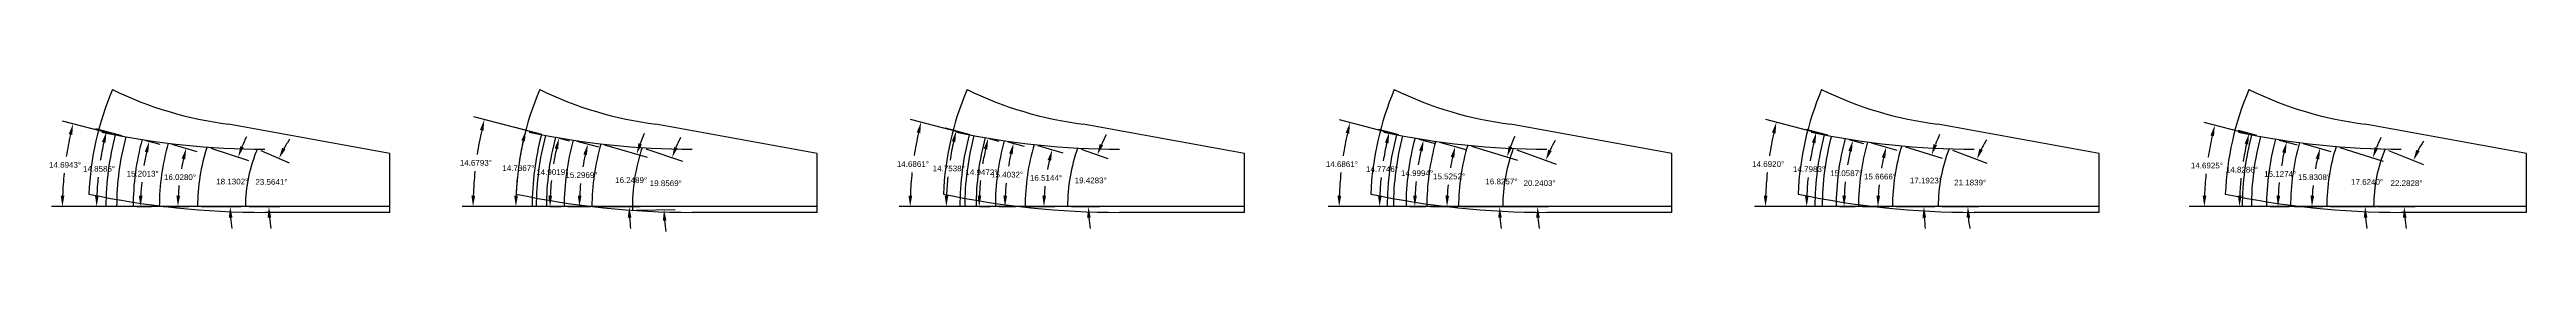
# Model space of a CAD drawing. Header units: inches. Extents: x 142.4 to 229.7, y -55.2 to 11.6.
# Drawn here: x 182.15 to 222.73, y -25.5 to -23.17 of the extents above; entities that cross this region are included whole.
import ezdxf

# ---------------------------------------------------------------- set-up
doc = ezdxf.new("R2010")
doc.units = ezdxf.units.IN
doc.header["$MEASUREMENT"] = 0
doc.header["$PDMODE"] = 35
doc.layers.get('Defpoints').update_dxf_attribs({"color": 10})
doc.styles.get("Standard").update_dxf_attribs({"font": 'arial.ttf'})
doc.dimstyles.get("Standard").update_dxf_attribs({"dimtxt": 0.09375, "dimasz": 0.18, "dimexe": 0.18, "dimexo": 0.0625, "dimgap": 0.09, "dimtad": 0, "dimtih": 1, "dimtoh": 1, "dimdec": 4, "dimzin": 0, "dimdsep": 46, "dimtxsty": 'Standard', "dimcen": 0.09, "dimadec": 4, "dimazin": 0, "dimtfac": 1, "dimtdec": 4, "dimtofl": 0, "dimtmove": 0, "dimatfit": 3, "dimfxl": 1, "dimtolj": 1, "dimtzin": 0, "dimarcsym": 0})

# ---------------------------------------------------------------- blocks, each defined once
blk = doc.blocks.new('*D384')
at = {"color": 0, "lineweight": -2, "transparency": 16777216}
for p, q in [((184.795, -24.13), (185.416, -24.333)), ((184.642, -25.091), (185.295, -25.091))]:
    blk.add_line(p, q, dxfattribs=at)
for start, end in [(153.9858, 157.9278), (183.942, 187.884)]:
    blk.add_arc((187.732, -25.091), 2.617, start, end, dxfattribs=at)
at = {"color": 0, "transparency": 16777216}
for points in [[(185.335, -24.118), (185.279, -24.097), (185.245, -24.277)], [(185.091, -25.272), (185.151, -25.27), (185.115, -25.091)]]:
    blk.add_solid(points, dxfattribs=at)
at = {"layer": 'Defpoints', "color": 0, "transparency": 16777216}
for p in [(184.736, -24.11), (185.173, -24.543), (184.579, -25.091), (187.732, -25.091)]:
    blk.add_point(p, dxfattribs=at)
at = {"color": 0, "transparency": 16777216, "insert": (185.148, -24.679), "char_height": 0.09375, "attachment_point": 5}
blk.add_mtext('\\A1;18.1302°', dxfattribs=at)
blk = doc.blocks.new('*D385')
at = {"color": 0, "lineweight": -2, "transparency": 16777216}
for p, q in [((184.16, -24.065), (184.566, -24.182)), ((184.015, -25.091), (184.438, -25.091))]:
    blk.add_line(p, q, dxfattribs=at)
for start, end in [(166.9412, 169.6825), (174.2766, 177.0307)]:
    blk.add_arc((187.732, -25.091), 3.474, start, end, dxfattribs=at)
at = {"color": 0, "transparency": 16777216}
for points in [[(184.319, -24.299), (184.377, -24.314), (184.393, -24.132)], [(184.293, -24.912), (184.233, -24.91), (184.258, -25.091)]]:
    blk.add_solid(points, dxfattribs=at)
at = {"layer": 'Defpoints', "color": 0, "transparency": 16777216}
for p in [(184.1, -24.048), (184.318, -24.447), (183.953, -25.091), (187.732, -25.091)]:
    blk.add_point(p, dxfattribs=at)
at = {"color": 0, "transparency": 16777216, "insert": (184.292, -24.607), "char_height": 0.09375, "attachment_point": 5}
blk.add_mtext('\\A1;16.0280°', dxfattribs=at)
blk = doc.blocks.new('*D386')
at = {"color": 0, "lineweight": -2, "transparency": 16777216}
for p, q in [((183.731, -24.004), (183.96, -24.066)), ((183.586, -25.091), (183.824, -25.091))]:
    blk.add_line(p, q, dxfattribs=at)
for start, end in [(167.3217, 170.4447), (174.3452, 177.477)]:
    blk.add_arc((187.732, -25.091), 4.088, start, end, dxfattribs=at)
at = {"color": 0, "transparency": 16777216}
for points in [[(183.714, -24.187), (183.772, -24.201), (183.787, -24.019)], [(183.678, -24.912), (183.618, -24.91), (183.644, -25.091)]]:
    blk.add_solid(points, dxfattribs=at)
at = {"layer": 'Defpoints', "color": 0, "transparency": 16777216}
for p in [(183.671, -23.988), (183.707, -24.372), (183.524, -25.091), (187.732, -25.091)]:
    blk.add_point(p, dxfattribs=at)
at = {"color": 0, "transparency": 16777216, "insert": (183.68, -24.55), "char_height": 0.09375, "attachment_point": 5}
blk.add_mtext('\\A1;15.2013°', dxfattribs=at)
blk = doc.blocks.new('*D387')
at = {"color": 0, "lineweight": -2, "transparency": 16777216}
for p, q in [((183.344, -23.927), (182.913, -23.813)), ((183.192, -25.091), (182.746, -25.091))]:
    blk.add_line(p, q, dxfattribs=at)
for start, end in [(167.2874, 170.9098), (174.2253, 177.8539)]:
    blk.add_arc((187.732, -25.091), 4.806, start, end, dxfattribs=at)
at = {"color": 0, "transparency": 16777216}
for points in [[(183.014, -24.026), (183.073, -24.041), (183.087, -23.859)], [(182.959, -24.912), (182.899, -24.911), (182.926, -25.091)]]:
    blk.add_solid(points, dxfattribs=at)
at = {"layer": 'Defpoints', "color": 0, "transparency": 16777216}
for p in [(182.997, -24.264), (183.404, -23.943), (183.254, -25.091), (187.732, -25.091)]:
    blk.add_point(p, dxfattribs=at)
at = {"color": 0, "transparency": 16777216, "insert": (182.966, -24.47), "char_height": 0.09375, "attachment_point": 5}
blk.add_mtext('\\A1;14.8586°', dxfattribs=at)
blk = doc.blocks.new('*D388')
at = {"color": 0, "lineweight": -2, "transparency": 16777216}
for p, q in [((191.248, -24.076), (191.947, -24.28)), ((191.103, -25.091), (191.831, -25.091))]:
    blk.add_line(p, q, dxfattribs=at)
for start, end in [(157.0542, 160.4027), (183.3485, 186.6969)]:
    blk.add_arc((194.732, -25.091), 3.08, start, end, dxfattribs=at)
at = {"color": 0, "transparency": 16777216}
for points in [[(191.858, -24.067), (191.801, -24.049), (191.774, -24.229)], [(191.627, -25.272), (191.687, -25.27), (191.651, -25.091)]]:
    blk.add_solid(points, dxfattribs=at)
at = {"layer": 'Defpoints', "color": 0, "transparency": 16777216}
for p in [(191.188, -24.058), (191.706, -24.512), (191.041, -25.091), (194.732, -25.091)]:
    blk.add_point(p, dxfattribs=at)
at = {"color": 0, "transparency": 16777216, "insert": (191.682, -24.656), "char_height": 0.09375, "attachment_point": 5}
blk.add_mtext('\\A1;16.2489°', dxfattribs=at)
blk = doc.blocks.new('*D389')
at = {"color": 0, "lineweight": -2, "transparency": 16777216}
for p, q in [((190.792, -24.014), (191.146, -24.11)), ((190.648, -25.091), (191.015, -25.091))]:
    blk.add_line(p, q, dxfattribs=at)
for start, end in [(167.3498, 170.3011), (174.3922, 177.3534)]:
    blk.add_arc((194.732, -25.091), 3.897, start, end, dxfattribs=at)
at = {"color": 0, "transparency": 16777216}
for points in [[(190.9, -24.23), (190.958, -24.245), (190.973, -24.063)], [(190.869, -24.912), (190.809, -24.91), (190.835, -25.091)]]:
    blk.add_solid(points, dxfattribs=at)
at = {"layer": 'Defpoints', "color": 0, "transparency": 16777216}
for p in [(190.732, -23.997), (190.896, -24.401), (190.585, -25.091), (194.732, -25.091)]:
    blk.add_point(p, dxfattribs=at)
at = {"color": 0, "transparency": 16777216, "insert": (190.869, -24.572), "char_height": 0.09375, "attachment_point": 5}
blk.add_mtext('\\A1;15.2969°', dxfattribs=at)
blk = doc.blocks.new('*D390')
at = {"color": 0, "lineweight": -2, "transparency": 16777216}
for p, q in [((190.504, -23.966), (190.675, -24.012)), ((190.356, -25.091), (190.534, -25.091))]:
    blk.add_line(p, q, dxfattribs=at)
for start, end in [(167.454, 170.7253), (174.3652, 177.6441)]:
    blk.add_arc((194.732, -25.091), 4.378, start, end, dxfattribs=at)
at = {"color": 0, "transparency": 16777216}
for points in [[(190.429, -24.133), (190.487, -24.147), (190.501, -23.965)], [(190.387, -24.912), (190.327, -24.911), (190.354, -25.091)]]:
    blk.add_solid(points, dxfattribs=at)
at = {"layer": 'Defpoints', "color": 0, "transparency": 16777216}
for p in [(190.419, -24.336), (190.443, -23.95), (190.294, -25.091), (194.732, -25.091)]:
    blk.add_point(p, dxfattribs=at)
at = {"color": 0, "transparency": 16777216, "insert": (190.391, -24.523), "char_height": 0.09375, "attachment_point": 5}
blk.add_mtext('\\A1;14.9019°', dxfattribs=at)
blk = doc.blocks.new('*D391')
at = {"color": 0, "lineweight": -2, "transparency": 16777216}
for p, q in [((190.219, -23.904), (189.783, -23.789)), ((190.066, -25.091), (189.614, -25.091))]:
    blk.add_line(p, q, dxfattribs=at)
for start, end in [(167.3522, 171.015), (174.2425, 177.9111)]:
    blk.add_arc((194.732, -25.091), 4.938, start, end, dxfattribs=at)
at = {"color": 0, "transparency": 16777216}
for points in [[(189.885, -24.003), (189.943, -24.017), (189.957, -23.835)], [(189.827, -24.912), (189.767, -24.911), (189.794, -25.091)]]:
    blk.add_solid(points, dxfattribs=at)
at = {"layer": 'Defpoints', "color": 0, "transparency": 16777216}
for p in [(190.28, -23.92), (189.867, -24.249), (190.128, -25.091), (194.732, -25.091)]:
    blk.add_point(p, dxfattribs=at)
at = {"color": 0, "transparency": 16777216, "insert": (189.835, -24.458), "char_height": 0.09375, "attachment_point": 5}
blk.add_mtext('\\A1;14.7367°', dxfattribs=at)
blk = doc.blocks.new('*D392')
at = {"color": 0, "lineweight": -2, "transparency": 16777216}
for p, q in [((198.345, -24.087), (198.752, -24.208)), ((198.199, -25.091), (198.624, -25.091))]:
    blk.add_line(p, q, dxfattribs=at)
for start, end in [(166.6232, 169.3065), (174.1641, 176.8624)]:
    blk.add_arc((201.732, -25.091), 3.287, start, end, dxfattribs=at)
at = {"color": 0, "transparency": 16777216}
for points in [[(198.505, -24.323), (198.562, -24.338), (198.58, -24.157)], [(198.479, -24.912), (198.419, -24.91), (198.444, -25.091)]]:
    blk.add_solid(points, dxfattribs=at)
at = {"layer": 'Defpoints', "color": 0, "transparency": 16777216}
for p in [(198.285, -24.069), (198.505, -24.463), (198.137, -25.091), (201.732, -25.091)]:
    blk.add_point(p, dxfattribs=at)
at = {"color": 0, "transparency": 16777216, "insert": (198.478, -24.619), "char_height": 0.09375, "attachment_point": 5}
blk.add_mtext('\\A1;16.5144°', dxfattribs=at)
blk = doc.blocks.new('*D393')
at = {"color": 0, "lineweight": -2, "transparency": 16777216}
for p, q in [((197.856, -24.023), (198.121, -24.096)), ((197.711, -25.091), (197.987, -25.091))]:
    blk.add_line(p, q, dxfattribs=at)
for start, end in [(167.2247, 170.2617), (174.3254, 177.3721)]:
    blk.add_arc((201.732, -25.091), 3.925, start, end, dxfattribs=at)
at = {"color": 0, "transparency": 16777216}
for points in [[(197.875, -24.216), (197.933, -24.231), (197.948, -24.049)], [(197.841, -24.912), (197.781, -24.91), (197.807, -25.091)]]:
    blk.add_solid(points, dxfattribs=at)
at = {"layer": 'Defpoints', "color": 0, "transparency": 16777216}
for p in [(197.795, -24.007), (197.87, -24.391), (197.649, -25.091), (201.732, -25.091)]:
    blk.add_point(p, dxfattribs=at)
at = {"color": 0, "transparency": 16777216, "insert": (197.842, -24.565), "char_height": 0.09375, "attachment_point": 5}
blk.add_mtext('\\A1;15.4032°', dxfattribs=at)
blk = doc.blocks.new('*D394')
at = {"color": 0, "lineweight": -2, "transparency": 16777216}
for p, q in [((197.543, -23.973), (197.705, -24.016)), ((197.396, -25.091), (197.564, -25.091))]:
    blk.add_line(p, q, dxfattribs=at)
for start, end in [(167.4251, 170.6898), (174.3553, 177.6277)]:
    blk.add_arc((201.732, -25.091), 4.348, start, end, dxfattribs=at)
at = {"color": 0, "transparency": 16777216}
for points in [[(197.459, -24.137), (197.517, -24.152), (197.531, -23.97)], [(197.418, -24.912), (197.358, -24.911), (197.384, -25.091)]]:
    blk.add_solid(points, dxfattribs=at)
at = {"layer": 'Defpoints', "color": 0, "transparency": 16777216}
for p in [(197.45, -24.339), (197.482, -23.957), (197.333, -25.091), (201.732, -25.091)]:
    blk.add_point(p, dxfattribs=at)
at = {"color": 0, "transparency": 16777216, "insert": (197.421, -24.526), "char_height": 0.09375, "attachment_point": 5}
blk.add_mtext('\\A1;14.9472°', dxfattribs=at)
blk = doc.blocks.new('*D395')
at = {"color": 0, "lineweight": -2, "transparency": 16777216}
for p, q in [((197.238, -23.908), (196.832, -23.801)), ((197.085, -25.091), (196.665, -25.091))]:
    blk.add_line(p, q, dxfattribs=at)
for start, end in [(167.357, 170.9894), (174.2508, 177.8892)]:
    blk.add_arc((201.732, -25.091), 4.886, start, end, dxfattribs=at)
at = {"color": 0, "transparency": 16777216}
for points in [[(196.935, -24.015), (196.993, -24.029), (197.007, -23.847)], [(196.879, -24.912), (196.819, -24.911), (196.845, -25.091)]]:
    blk.add_solid(points, dxfattribs=at)
at = {"layer": 'Defpoints', "color": 0, "transparency": 16777216}
for p in [(197.299, -23.924), (196.917, -24.256), (197.148, -25.091), (201.732, -25.091)]:
    blk.add_point(p, dxfattribs=at)
at = {"color": 0, "transparency": 16777216, "insert": (196.886, -24.464), "char_height": 0.09375, "attachment_point": 5}
blk.add_mtext('\\A1;14.7538°', dxfattribs=at)
blk = doc.blocks.new('*D396')
at = {"color": 0, "lineweight": -2, "transparency": 16777216}
for p, q in [((205.448, -24.098), (206.203, -24.326)), ((205.301, -25.091), (206.09, -25.091))]:
    blk.add_line(p, q, dxfattribs=at)
for start, end in [(155.8637, 159.519), (183.6553, 187.3106)]:
    blk.add_arc((208.732, -25.091), 2.822, start, end, dxfattribs=at)
at = {"color": 0, "transparency": 16777216}
for points in [[(206.117, -24.113), (206.06, -24.094), (206.031, -24.274)], [(205.886, -25.272), (205.945, -25.27), (205.91, -25.091)]]:
    blk.add_solid(points, dxfattribs=at)
at = {"layer": 'Defpoints', "color": 0, "transparency": 16777216}
for p in [(205.388, -24.08), (205.964, -24.542), (205.238, -25.091), (208.732, -25.091)]:
    blk.add_point(p, dxfattribs=at)
at = {"color": 0, "transparency": 16777216, "insert": (205.94, -24.678), "char_height": 0.09375, "attachment_point": 5}
blk.add_mtext('\\A1;16.8257°', dxfattribs=at)
blk = doc.blocks.new('*D397')
at = {"color": 0, "lineweight": -2, "transparency": 16777216}
for p, q in [((204.923, -24.033), (205.356, -24.153)), ((204.779, -25.091), (205.228, -25.091))]:
    blk.add_line(p, q, dxfattribs=at)
for start, end in [(167.2749, 170.0671), (174.3966, 177.2)]:
    blk.add_arc((208.732, -25.091), 3.684, start, end, dxfattribs=at)
at = {"color": 0, "transparency": 16777216}
for points in [[(205.109, -24.272), (205.168, -24.287), (205.182, -24.105)], [(205.082, -24.912), (205.022, -24.91), (205.048, -25.091)]]:
    blk.add_solid(points, dxfattribs=at)
at = {"layer": 'Defpoints', "color": 0, "transparency": 16777216}
for p in [(204.863, -24.016), (205.108, -24.429), (204.717, -25.091), (208.732, -25.091)]:
    blk.add_point(p, dxfattribs=at)
at = {"color": 0, "transparency": 16777216, "insert": (205.082, -24.594), "char_height": 0.09375, "attachment_point": 5}
blk.add_mtext('\\A1;15.5252°', dxfattribs=at)
blk = doc.blocks.new('*D398')
at = {"color": 0, "lineweight": -2, "transparency": 16777216}
for p, q in [((204.585, -23.98), (204.838, -24.048)), ((204.439, -25.091), (204.7, -25.091))]:
    blk.add_line(p, q, dxfattribs=at)
for start, end in [(167.4498, 170.6039), (174.3885, 177.5508)]:
    blk.add_arc((208.732, -25.091), 4.211, start, end, dxfattribs=at)
at = {"color": 0, "transparency": 16777216}
for points in [[(204.592, -24.169), (204.65, -24.183), (204.664, -24.001)], [(204.554, -24.912), (204.494, -24.911), (204.52, -25.091)]]:
    blk.add_solid(points, dxfattribs=at)
at = {"layer": 'Defpoints', "color": 0, "transparency": 16777216}
for p in [(204.525, -23.964), (204.584, -24.36), (204.376, -25.091), (208.732, -25.091)]:
    blk.add_point(p, dxfattribs=at)
at = {"color": 0, "transparency": 16777216, "insert": (204.557, -24.541), "char_height": 0.09375, "attachment_point": 5}
blk.add_mtext('\\A1;14.9994°', dxfattribs=at)
blk = doc.blocks.new('*D399')
at = {"color": 0, "lineweight": -2, "transparency": 16777216}
for p, q in [((204.26, -23.912), (203.928, -23.824)), ((204.108, -25.091), (203.764, -25.091))]:
    blk.add_line(p, q, dxfattribs=at)
for start, end in [(167.3795, 170.9457), (174.2734, 177.8459)]:
    blk.add_arc((208.732, -25.091), 4.788, start, end, dxfattribs=at)
at = {"color": 0, "transparency": 16777216}
for points in [[(204.03, -24.038), (204.089, -24.052), (204.102, -23.87)], [(203.977, -24.912), (203.917, -24.911), (203.944, -25.091)]]:
    blk.add_solid(points, dxfattribs=at)
at = {"layer": 'Defpoints', "color": 0, "transparency": 16777216}
for p in [(204.321, -23.928), (204.014, -24.272), (204.17, -25.091), (208.732, -25.091)]:
    blk.add_point(p, dxfattribs=at)
at = {"color": 0, "transparency": 16777216, "insert": (203.983, -24.475), "char_height": 0.09375, "attachment_point": 5}
blk.add_mtext('\\A1;14.7746°', dxfattribs=at)
blk = doc.blocks.new('*D400')
at = {"color": 0, "lineweight": -2, "transparency": 16777216}
for p, q in [((212.557, -24.109), (213.161, -24.296)), ((212.409, -25.091), (213.04, -25.091))]:
    blk.add_line(p, q, dxfattribs=at)
for start, end in [(155.6232, 159.2155), (183.5923, 187.1845)]:
    blk.add_arc((215.732, -25.091), 2.871, start, end, dxfattribs=at)
at = {"color": 0, "transparency": 16777216}
for points in [[(213.075, -24.082), (213.019, -24.062), (212.989, -24.242)], [(212.836, -25.272), (212.896, -25.27), (212.86, -25.091)]]:
    blk.add_solid(points, dxfattribs=at)
at = {"layer": 'Defpoints', "color": 0, "transparency": 16777216}
for p in [(212.498, -24.09), (212.918, -24.521), (212.346, -25.091), (215.732, -25.091)]:
    blk.add_point(p, dxfattribs=at)
at = {"color": 0, "transparency": 16777216, "insert": (212.893, -24.662), "char_height": 0.09375, "attachment_point": 5}
blk.add_mtext('\\A1;17.1923°', dxfattribs=at)
blk = doc.blocks.new('*D401')
at = {"color": 0, "lineweight": -2, "transparency": 16777216}
for p, q in [((211.996, -24.043), (212.416, -24.161)), ((211.852, -25.091), (212.288, -25.091))]:
    blk.add_line(p, q, dxfattribs=at)
for start, end in [(167.1801, 169.9596), (174.3621, 177.1533)]:
    blk.add_arc((215.732, -25.091), 3.623, start, end, dxfattribs=at)
at = {"color": 0, "transparency": 16777216}
for points in [[(212.17, -24.28), (212.228, -24.295), (212.243, -24.113)], [(212.143, -24.912), (212.083, -24.91), (212.108, -25.091)]]:
    blk.add_solid(points, dxfattribs=at)
at = {"layer": 'Defpoints', "color": 0, "transparency": 16777216}
for p in [(211.936, -24.027), (212.168, -24.434), (211.789, -25.091), (215.732, -25.091)]:
    blk.add_point(p, dxfattribs=at)
at = {"color": 0, "transparency": 16777216, "insert": (212.142, -24.597), "char_height": 0.09375, "attachment_point": 5}
blk.add_mtext('\\A1;15.6666°', dxfattribs=at)
blk = doc.blocks.new('*D402')
at = {"color": 0, "lineweight": -2, "transparency": 16777216}
for p, q in [((211.631, -23.988), (211.869, -24.052)), ((211.485, -25.091), (211.732, -25.091))]:
    blk.add_line(p, q, dxfattribs=at)
for start, end in [(167.4087, 170.56), (174.373, 177.5326)]:
    blk.add_arc((215.732, -25.091), 4.18, start, end, dxfattribs=at)
at = {"color": 0, "transparency": 16777216}
for points in [[(211.623, -24.173), (211.681, -24.187), (211.695, -24.005)], [(211.585, -24.912), (211.525, -24.911), (211.552, -25.091)]]:
    blk.add_solid(points, dxfattribs=at)
at = {"layer": 'Defpoints', "color": 0, "transparency": 16777216}
for p in [(211.57, -23.972), (211.616, -24.362), (211.422, -25.091), (215.732, -25.091)]:
    blk.add_point(p, dxfattribs=at)
at = {"color": 0, "transparency": 16777216, "insert": (211.588, -24.543), "char_height": 0.09375, "attachment_point": 5}
blk.add_mtext('\\A1;15.0587°', dxfattribs=at)
blk = doc.blocks.new('*D403')
at = {"color": 0, "lineweight": -2, "transparency": 16777216}
for p, q in [((211.285, -23.916), (210.924, -23.821)), ((211.132, -25.091), (210.759, -25.091))]:
    blk.add_line(p, q, dxfattribs=at)
for start, end in [(167.3536, 170.9352), (174.2603, 177.8481)]:
    blk.add_arc((215.732, -25.091), 4.793, start, end, dxfattribs=at)
at = {"color": 0, "transparency": 16777216}
for points in [[(211.026, -24.035), (211.084, -24.049), (211.098, -23.867)], [(210.972, -24.912), (210.912, -24.911), (210.939, -25.091)]]:
    blk.add_solid(points, dxfattribs=at)
at = {"layer": 'Defpoints', "color": 0, "transparency": 16777216}
for p in [(211.345, -23.932), (211.01, -24.27), (211.195, -25.091), (215.732, -25.091)]:
    blk.add_point(p, dxfattribs=at)
at = {"color": 0, "transparency": 16777216, "insert": (210.979, -24.474), "char_height": 0.09375, "attachment_point": 5}
blk.add_mtext('\\A1;14.7983°', dxfattribs=at)
blk = doc.blocks.new('*D404')
at = {"color": 0, "lineweight": -2, "transparency": 16777216}
for p, q in [((219.673, -24.119), (220.386, -24.346)), ((219.523, -25.091), (220.27, -25.091))]:
    blk.add_line(p, q, dxfattribs=at)
for start, end in [(154.5659, 158.4709), (183.905, 187.8101)]:
    blk.add_arc((222.732, -25.091), 2.642, start, end, dxfattribs=at)
at = {"color": 0, "transparency": 16777216}
for points in [[(220.303, -24.132), (220.246, -24.112), (220.214, -24.291)], [(220.066, -25.272), (220.126, -25.27), (220.09, -25.091)]]:
    blk.add_solid(points, dxfattribs=at)
at = {"layer": 'Defpoints', "color": 0, "transparency": 16777216}
for p in [(219.614, -24.101), (220.146, -24.553), (219.46, -25.091), (222.732, -25.091)]:
    blk.add_point(p, dxfattribs=at)
at = {"color": 0, "transparency": 16777216, "insert": (220.121, -24.686), "char_height": 0.09375, "attachment_point": 5}
blk.add_mtext('\\A1;17.6240°', dxfattribs=at)
blk = doc.blocks.new('*D405')
at = {"color": 0, "lineweight": -2, "transparency": 16777216}
for p, q in [((219.074, -24.054), (219.525, -24.182)), ((218.93, -25.091), (219.398, -25.091))]:
    blk.add_line(p, q, dxfattribs=at)
for start, end in [(167.1047, 169.8074), (174.3493, 177.0645)]:
    blk.add_arc((222.732, -25.091), 3.514, start, end, dxfattribs=at)
at = {"color": 0, "transparency": 16777216}
for points in [[(219.278, -24.3), (219.336, -24.314), (219.351, -24.133)], [(219.253, -24.912), (219.193, -24.91), (219.218, -25.091)]]:
    blk.add_solid(points, dxfattribs=at)
at = {"layer": 'Defpoints', "color": 0, "transparency": 16777216}
for p in [(219.014, -24.037), (219.278, -24.448), (218.867, -25.091), (222.732, -25.091)]:
    blk.add_point(p, dxfattribs=at)
at = {"color": 0, "transparency": 16777216, "insert": (219.252, -24.607), "char_height": 0.09375, "attachment_point": 5}
blk.add_mtext('\\A1;15.8308°', dxfattribs=at)
blk = doc.blocks.new('*D406')
at = {"color": 0, "lineweight": -2, "transparency": 16777216}
for p, q in [((218.681, -23.996), (218.976, -24.076)), ((218.535, -25.091), (218.842, -25.091))]:
    blk.add_line(p, q, dxfattribs=at)
for start, end in [(167.4067, 170.4737), (174.3901, 177.4659)]:
    blk.add_arc((222.732, -25.091), 4.07, start, end, dxfattribs=at)
at = {"color": 0, "transparency": 16777216}
for points in [[(218.73, -24.197), (218.789, -24.211), (218.803, -24.029)], [(218.696, -24.912), (218.636, -24.91), (218.662, -25.091)]]:
    blk.add_solid(points, dxfattribs=at)
at = {"layer": 'Defpoints', "color": 0, "transparency": 16777216}
for p in [(218.62, -23.98), (218.724, -24.378), (218.473, -25.091), (222.732, -25.091)]:
    blk.add_point(p, dxfattribs=at)
at = {"color": 0, "transparency": 16777216, "insert": (218.697, -24.555), "char_height": 0.09375, "attachment_point": 5}
blk.add_mtext('\\A1;15.1274°', dxfattribs=at)
blk = doc.blocks.new('*D407')
at = {"color": 0, "lineweight": -2, "transparency": 16777216}
for p, q in [((218.315, -23.922), (218.013, -23.842)), ((218.163, -25.091), (217.851, -25.091))]:
    blk.add_line(p, q, dxfattribs=at)
for start, end in [(167.3654, 170.8877), (174.2772, 177.8061)]:
    blk.add_arc((222.732, -25.091), 4.701, start, end, dxfattribs=at)
at = {"color": 0, "transparency": 16777216}
for points in [[(218.115, -24.056), (218.174, -24.07), (218.187, -23.888)], [(218.064, -24.912), (218.004, -24.911), (218.031, -25.091)]]:
    blk.add_solid(points, dxfattribs=at)
at = {"layer": 'Defpoints', "color": 0, "transparency": 16777216}
for p in [(218.375, -23.938), (218.1, -24.284), (218.225, -25.091), (222.732, -25.091)]:
    blk.add_point(p, dxfattribs=at)
at = {"color": 0, "transparency": 16777216, "insert": (218.07, -24.484), "char_height": 0.09375, "attachment_point": 5}
blk.add_mtext('\\A1;14.8286°', dxfattribs=at)
blk = doc.blocks.new('*D408')
at = {"color": 0, "lineweight": -2, "transparency": 16777216}
for p, q in [((185.618, -24.169), (186.079, -24.37)), ((185.425, -25.091), (185.928, -25.091))]:
    blk.add_line(p, q, dxfattribs=at)
for start, end in [(146.0331, 151.2345), (185.2014, 190.4028)]:
    blk.add_arc((187.732, -25.091), 1.983, start, end, dxfattribs=at)
at = {"color": 0, "transparency": 16777216}
for points in [[(186.02, -24.15), (185.966, -24.123), (185.914, -24.298)], [(185.726, -25.272), (185.786, -25.27), (185.748, -25.091)]]:
    blk.add_solid(points, dxfattribs=at)
at = {"layer": 'Defpoints', "color": 0, "transparency": 16777216}
for p in [(185.56, -24.144), (185.822, -24.554), (185.363, -25.091), (187.732, -25.091)]:
    blk.add_point(p, dxfattribs=at)
at = {"color": 0, "transparency": 16777216, "insert": (185.79, -24.686), "char_height": 0.09375, "attachment_point": 5}
blk.add_mtext('\\A1;23.5641°', dxfattribs=at)
blk = doc.blocks.new('*D409')
at = {"color": 0, "lineweight": -2, "transparency": 16777216}
for p, q in [((191.923, -24.139), (192.524, -24.342)), ((191.767, -25.149), (192.401, -25.137))]:
    blk.add_line(p, q, dxfattribs=at)
for start, end in [(153.0564, 157.1636), (185.2349, 189.3421)]:
    blk.add_arc((194.732, -25.091), 2.512, start, end, dxfattribs=at)
at = {"color": 0, "transparency": 16777216}
for points in [[(192.445, -24.127), (192.389, -24.106), (192.353, -24.285)], [(192.201, -25.322), (192.261, -25.319), (192.221, -25.141)]]:
    blk.add_solid(points, dxfattribs=at)
at = {"layer": 'Defpoints', "color": 0, "transparency": 16777216}
for p in [(191.864, -24.119), (192.276, -24.564), (191.704, -25.151), (194.732, -25.091)]:
    blk.add_point(p, dxfattribs=at)
at = {"color": 0, "transparency": 16777216, "insert": (192.25, -24.707), "char_height": 0.09375, "attachment_point": 5}
blk.add_mtext('\\A1;19.8569°', dxfattribs=at)
blk = doc.blocks.new('*D410')
at = {"color": 0, "lineweight": -2, "transparency": 16777216}
for p, q in [((199.056, -24.147), (199.49, -24.3)), ((198.894, -25.091), (199.355, -25.091))]:
    blk.add_line(p, q, dxfattribs=at)
for start, end in [(152.503, 156.5373), (184.0344, 188.0688)]:
    blk.add_arc((201.732, -25.091), 2.557, start, end, dxfattribs=at)
at = {"color": 0, "transparency": 16777216}
for points in [[(199.414, -24.084), (199.358, -24.062), (199.32, -24.241)], [(199.151, -25.272), (199.211, -25.27), (199.175, -25.091)]]:
    blk.add_solid(points, dxfattribs=at)
at = {"layer": 'Defpoints', "color": 0, "transparency": 16777216}
for p in [(198.997, -24.127), (199.24, -24.518), (198.832, -25.091), (201.732, -25.091)]:
    blk.add_point(p, dxfattribs=at)
at = {"color": 0, "transparency": 16777216, "insert": (199.211, -24.66), "char_height": 0.09375, "attachment_point": 5}
blk.add_mtext('\\A1;19.4283°', dxfattribs=at)
blk = doc.blocks.new('*D411')
at = {"color": 0, "lineweight": -2, "transparency": 16777216}
for p, q in [((206.192, -24.155), (206.836, -24.392)), ((206.025, -25.091), (206.711, -25.091))]:
    blk.add_line(p, q, dxfattribs=at)
for start, end in [(150.384, 155.0719), (184.6879, 189.3757)]:
    blk.add_arc((208.732, -25.091), 2.201, start, end, dxfattribs=at)
at = {"color": 0, "transparency": 16777216}
for points in [[(206.764, -24.175), (206.708, -24.152), (206.667, -24.33)], [(206.508, -25.272), (206.568, -25.27), (206.531, -25.091)]]:
    blk.add_solid(points, dxfattribs=at)
at = {"layer": 'Defpoints', "color": 0, "transparency": 16777216}
for p in [(206.133, -24.133), (206.592, -24.578), (205.962, -25.091), (208.732, -25.091)]:
    blk.add_point(p, dxfattribs=at)
at = {"color": 0, "transparency": 16777216, "insert": (206.565, -24.704), "char_height": 0.09375, "attachment_point": 5}
blk.add_mtext('\\A1;20.2403°', dxfattribs=at)
blk = doc.blocks.new('*D412')
at = {"color": 0, "lineweight": -2, "transparency": 16777216}
for p, q in [((213.331, -24.161), (213.894, -24.379)), ((213.157, -25.091), (213.761, -25.091))]:
    blk.add_line(p, q, dxfattribs=at)
for start, end in [(149.2212, 154.0187), (184.7974, 189.5949)]:
    blk.add_arc((215.732, -25.091), 2.15, start, end, dxfattribs=at)
at = {"color": 0, "transparency": 16777216}
for points in [[(213.826, -24.161), (213.771, -24.137), (213.727, -24.314)], [(213.559, -25.272), (213.619, -25.27), (213.581, -25.091)]]:
    blk.add_solid(points, dxfattribs=at)
at = {"layer": 'Defpoints', "color": 0, "transparency": 16777216}
for p in [(213.273, -24.138), (213.646, -24.566), (213.095, -25.091), (215.732, -25.091)]:
    blk.add_point(p, dxfattribs=at)
at = {"color": 0, "transparency": 16777216, "insert": (213.618, -24.696), "char_height": 0.09375, "attachment_point": 5}
blk.add_mtext('\\A1;21.1839°', dxfattribs=at)
blk = doc.blocks.new('*D413')
at = {"color": 0, "lineweight": -2, "transparency": 16777216}
for p, q in [((220.473, -24.166), (221.045, -24.4)), ((220.291, -25.091), (220.909, -25.091))]:
    blk.add_line(p, q, dxfattribs=at)
for start, end in [(147.413, 152.5651), (185.1521, 190.3042)]:
    blk.add_arc((222.732, -25.091), 2.002, start, end, dxfattribs=at)
at = {"color": 0, "transparency": 16777216}
for points in [[(220.982, -24.181), (220.927, -24.156), (220.879, -24.332)], [(220.707, -25.272), (220.767, -25.27), (220.729, -25.091)]]:
    blk.add_solid(points, dxfattribs=at)
at = {"layer": 'Defpoints', "color": 0, "transparency": 16777216}
for p in [(220.415, -24.142), (220.796, -24.578), (220.228, -25.091), (222.732, -25.091)]:
    blk.add_point(p, dxfattribs=at)
at = {"color": 0, "transparency": 16777216, "insert": (220.767, -24.704), "char_height": 0.09375, "attachment_point": 5}
blk.add_mtext('\\A1;22.2828°', dxfattribs=at)
blk = doc.blocks.new('*D416')
at = {"color": 0, "lineweight": -2, "transparency": 16777216}
for p, q in [((190.152, -23.891), (189.103, -23.617)), ((189.997, -25.091), (188.913, -25.091))]:
    blk.add_line(p, q, dxfattribs=at)
for start, end in [(167.1497, 171.2452), (174.071, 178.171)]:
    blk.add_arc((194.732, -25.091), 5.639, start, end, dxfattribs=at)
at = {"color": 0, "transparency": 16777216}
for points in [[(189.205, -23.83), (189.263, -23.844), (189.277, -23.662)], [(189.126, -24.912), (189.066, -24.911), (189.093, -25.091)]]:
    blk.add_solid(points, dxfattribs=at)
at = {"layer": 'Defpoints', "color": 0, "transparency": 16777216}
for p in [(190.212, -23.907), (189.175, -24.133), (190.06, -25.091), (194.732, -25.091)]:
    blk.add_point(p, dxfattribs=at)
at = {"color": 0, "transparency": 16777216, "insert": (189.139, -24.371), "char_height": 0.09375, "attachment_point": 5}
blk.add_mtext('\\A1;14.6793°', dxfattribs=at)
blk = doc.blocks.new('*D419')
at = {"color": 0, "lineweight": -2, "transparency": 16777216}
for p, q in [((197.16, -23.893), (196.258, -23.657)), ((197.006, -25.091), (196.073, -25.091))]:
    blk.add_line(p, q, dxfattribs=at)
for start, end in [(167.1964, 171.2006), (174.1085, 178.1174)]:
    blk.add_arc((201.732, -25.091), 5.478, start, end, dxfattribs=at)
at = {"color": 0, "transparency": 16777216}
for points in [[(196.36, -23.87), (196.419, -23.884), (196.432, -23.702)], [(196.286, -24.912), (196.226, -24.911), (196.253, -25.091)]]:
    blk.add_solid(points, dxfattribs=at)
at = {"layer": 'Defpoints', "color": 0, "transparency": 16777216}
for p in [(197.221, -23.909), (196.333, -24.159), (197.069, -25.091), (201.732, -25.091)]:
    blk.add_point(p, dxfattribs=at)
at = {"color": 0, "transparency": 16777216, "insert": (196.298, -24.391), "char_height": 0.09375, "attachment_point": 5}
blk.add_mtext('\\A1;14.6861°', dxfattribs=at)
blk = doc.blocks.new('*D421')
at = {"color": 0, "lineweight": -2, "transparency": 16777216}
for p, q in [((204.16, -23.893), (203.285, -23.664)), ((204.006, -25.091), (203.101, -25.091))]:
    blk.add_line(p, q, dxfattribs=at)
for start, end in [(167.2061, 171.1932), (174.1159, 178.1078)]:
    blk.add_arc((208.732, -25.091), 5.451, start, end, dxfattribs=at)
at = {"color": 0, "transparency": 16777216}
for points in [[(203.387, -23.877), (203.445, -23.891), (203.459, -23.709)], [(203.314, -24.912), (203.254, -24.911), (203.281, -25.091)]]:
    blk.add_solid(points, dxfattribs=at)
at = {"layer": 'Defpoints', "color": 0, "transparency": 16777216}
for p in [(204.221, -23.909), (203.36, -24.164), (204.068, -25.091), (208.732, -25.091)]:
    blk.add_point(p, dxfattribs=at)
at = {"color": 0, "transparency": 16777216, "insert": (203.326, -24.394), "char_height": 0.09375, "attachment_point": 5}
blk.add_mtext('\\A1;14.6861°', dxfattribs=at)
blk = doc.blocks.new('*D423')
at = {"color": 0, "lineweight": -2, "transparency": 16777216}
for p, q in [((211.168, -23.894), (210.269, -23.659)), ((211.013, -25.091), (210.085, -25.091))]:
    blk.add_line(p, q, dxfattribs=at)
for start, end in [(167.1945, 171.1946), (174.1086, 178.1135)]:
    blk.add_arc((215.732, -25.091), 5.467, start, end, dxfattribs=at)
at = {"color": 0, "transparency": 16777216}
for points in [[(210.371, -23.872), (210.43, -23.887), (210.443, -23.705)], [(210.298, -24.912), (210.238, -24.911), (210.265, -25.091)]]:
    blk.add_solid(points, dxfattribs=at)
at = {"layer": 'Defpoints', "color": 0, "transparency": 16777216}
for p in [(211.228, -23.91), (210.344, -24.161), (211.076, -25.091), (215.732, -25.091)]:
    blk.add_point(p, dxfattribs=at)
at = {"color": 0, "transparency": 16777216, "insert": (210.309, -24.392), "char_height": 0.09375, "attachment_point": 5}
blk.add_mtext('\\A1;14.6920°', dxfattribs=at)
blk = doc.blocks.new('*D425')
at = {"color": 0, "lineweight": -2, "transparency": 16777216}
for p, q in [((218.168, -23.895), (217.452, -23.707)), ((218.014, -25.091), (217.274, -25.091))]:
    blk.add_line(p, q, dxfattribs=at)
for start, end in [(167.2616, 171.142), (174.1604, 178.0459)]:
    blk.add_arc((222.732, -25.091), 5.278, start, end, dxfattribs=at)
at = {"color": 0, "transparency": 16777216}
for points in [[(217.554, -23.92), (217.613, -23.934), (217.626, -23.752)], [(217.487, -24.912), (217.427, -24.911), (217.454, -25.091)]]:
    blk.add_solid(points, dxfattribs=at)
at = {"layer": 'Defpoints', "color": 0, "transparency": 16777216}
for p in [(218.229, -23.91), (217.531, -24.193), (218.076, -25.091), (222.732, -25.091)]:
    blk.add_point(p, dxfattribs=at)
at = {"color": 0, "transparency": 16777216, "insert": (217.497, -24.416), "char_height": 0.09375, "attachment_point": 5}
blk.add_mtext('\\A1;14.6925°', dxfattribs=at)
blk = doc.blocks.new('*D428')
at = {"color": 0, "lineweight": -2, "transparency": 16777216}
for p, q in [((183.17, -23.895), (182.366, -23.684)), ((183.016, -25.091), (182.185, -25.091))]:
    blk.add_line(p, q, dxfattribs=at)
for start, end in [(167.2274, 171.1658), (174.1349, 178.0782)]:
    blk.add_arc((187.732, -25.091), 5.367, start, end, dxfattribs=at)
at = {"color": 0, "transparency": 16777216}
for points in [[(182.469, -23.897), (182.527, -23.912), (182.54, -23.73)], [(182.398, -24.912), (182.338, -24.911), (182.365, -25.091)]]:
    blk.add_solid(points, dxfattribs=at)
at = {"layer": 'Defpoints', "color": 0, "transparency": 16777216}
for p in [(183.231, -23.911), (182.443, -24.178), (183.079, -25.091), (187.732, -25.091)]:
    blk.add_point(p, dxfattribs=at)
at = {"color": 0, "transparency": 16777216, "insert": (182.409, -24.405), "char_height": 0.09375, "attachment_point": 5}
blk.add_mtext('\\A1;14.6943°', dxfattribs=at)

msp = doc.modelspace()

# ---------------------------------------------------------------- linework, layer by layer
for p, q in [((187.7317, -24.2161), (185.08863, -23.7331)), ((194.7317, -24.2161), (192.08863, -23.7331)), ((201.7317, -24.2161), (199.08863, -23.7331)), ((208.7317, -24.2161), (206.08863, -23.7331)), ((215.7317, -24.2161), (213.08863, -23.7331)), ((222.7317, -24.2161), (220.08863, -23.7331)), ((187.7317, -25.18485), (187.7317, -24.2161)), ((194.7317, -25.18485), (194.7317, -24.2161)), ((201.7317, -25.18485), (201.7317, -24.2161)), ((208.7317, -25.18485), (208.7317, -24.2161)), ((215.7317, -25.18485), (215.7317, -24.2161)), ((222.7317, -25.18485), (222.7317, -24.2161)), ((187.7317, -25.0911), (182.20844, -25.0911)), ((194.7317, -25.0911), (189.20844, -25.0911)), ((201.7317, -25.0911), (196.20844, -25.0911)), ((208.7317, -25.0911), (203.20844, -25.0911)), ((215.7317, -25.0911), (210.20844, -25.0911)), ((222.7317, -25.0911), (217.20844, -25.0911)), ((187.7317, -25.18485), (185.6817, -25.18485)), ((194.7317, -25.18485), (192.6817, -25.18485)), ((201.7317, -25.18485), (199.6817, -25.18485)), ((208.7317, -25.18485), (206.6817, -25.18485)), ((215.7317, -25.18485), (213.6817, -25.18485)), ((222.7317, -25.18485), (220.6817, -25.18485))]:
    msp.add_line(p, q)
for centre, radius, start, end in [((187.7317, -25.0911), 4.9375, 157.05414, 177.604764), ((185.80756, -17.83917), 5.93762, 243.787281, 263.04554), ((194.7317, -25.0911), 4.9375, 157.05414, 177.604764), ((192.80756, -17.83917), 5.93762, 243.787281, 263.04554), ((201.7317, -25.0911), 4.9375, 157.05414, 177.604764), ((199.80756, -17.83917), 5.93762, 243.787281, 263.04554), ((208.7317, -25.0911), 4.9375, 157.05414, 177.604764), ((206.80756, -17.83917), 5.93762, 243.787281, 263.04554), ((215.7317, -25.0911), 4.9375, 157.05414, 177.604764), ((213.80756, -17.83917), 5.93762, 243.787281, 263.04554), ((222.7317, -25.0911), 4.9375, 157.05414, 177.604764), ((220.80756, -17.83917), 5.93762, 243.787281, 263.04554), ((187.7317, -25.0911), 4.65309, 165.305689, 180), ((194.7317, -25.0911), 4.67174, 165.320684, 180), ((194.7317, -25.0911), 4.60323, 165.263338, 180), ((201.7317, -25.0911), 4.66318, 165.313855, 180), ((201.7317, -25.0911), 4.5841, 165.246202, 180), ((208.7317, -25.0911), 4.66323, 165.313898, 180), ((208.7317, -25.0911), 4.5616, 165.225409, 180), ((215.7317, -25.0911), 4.65595, 165.308019, 180), ((215.7317, -25.0911), 4.53686, 165.201735, 180), ((222.7317, -25.0911), 4.65535, 165.30753, 180), ((222.7317, -25.0911), 4.50646, 165.171448, 180), ((187.7317, -25.0911), 4.4775, 165.141364, 180), ((187.7317, -25.0911), 4.20806, 164.798719, 180), ((187.7317, -25.0911), 3.77883, 163.97199, 180), ((187.7317, -25.0911), 3.15264, 161.86978, 180), ((187.7317, -25.0911), 2.36888, 156.435879, 180), ((194.7317, -25.0911), 4.43781, 165.098111, 180), ((194.7317, -25.0911), 4.14651, 164.703124, 180), ((194.7317, -25.0911), 3.69114, 163.751142, 180), ((194.7317, -25.0911), 3.02796, 161.270755, 181.127686), ((201.7317, -25.0911), 4.39835, 165.052751, 180), ((201.7317, -25.0911), 4.08286, 164.596823, 180), ((201.7317, -25.0911), 3.59518, 163.485623, 180), ((201.7317, -25.0911), 2.8998, 160.571732, 180), ((208.7317, -25.0911), 4.35542, 165.000643, 180), ((208.7317, -25.0911), 4.01507, 164.47484, 180), ((208.7317, -25.0911), 3.49336, 163.174259, 180), ((208.7317, -25.0911), 2.76928, 159.759721, 180), ((215.7317, -25.0911), 4.30927, 164.941331, 180), ((215.7317, -25.0911), 3.94233, 164.333379, 180), ((215.7317, -25.0911), 3.38544, 162.807745, 180), ((215.7317, -25.0911), 2.63696, 158.816103, 180), ((222.7317, -25.0911), 4.25895, 164.872628, 180), ((222.7317, -25.0911), 3.86451, 164.169184, 180), ((222.7317, -25.0911), 3.27157, 162.37596, 180), ((222.7317, -25.0911), 2.50327, 157.717168, 180), ((185.6817, -11.18485), 14, 258.115359, 270), ((192.6817, -11.18485), 14, 258.115359, 270), ((199.6817, -11.18485), 14, 258.115359, 270), ((206.6817, -11.18485), 14, 258.115359, 270), ((213.6817, -11.18485), 14, 258.115359, 270), ((220.6817, -11.18485), 14, 258.115359, 270)]:
    msp.add_arc(centre, radius, start, end)
at = {"color": 1}
for centre in [(185.6817, -11.18485), (192.6817, -11.18485), (199.6817, -11.18485), (206.6817, -11.18485), (213.6817, -11.18485), (220.6817, -11.18485)]:
    msp.add_arc(centre, 12.9598, 258.115359, 270, dxfattribs=at)

# ---------------------------------------------------------------- dimensions: what is measured, and where the dimension line sits
for base, center, p1, p2, picture, middle in [((182.44313, -24.17797), (187.7317, -25.0911), (183.23079, -23.91079), (183.0786, -25.0911), '*D428', (182.40894, -24.40479)), ((182.997448, -24.264356), (187.731696, -25.091105), (183.403914, -23.942916), (183.254193, -25.091105), '*D387', (182.966146, -24.469688)), ((189.174842, -24.132647), (194.731696, -25.091105), (190.212446, -23.907245), (190.059957, -25.091105), '*D416', (189.138993, -24.370728)), ((189.866604, -24.24862), (194.731696, -25.091105), (190.279888, -23.92015), (190.128465, -25.091105), '*D391', (189.834969, -24.457883)), ((191.706166, -24.512171), (194.731696, -25.091105), (191.188, -24.058288), (191.040559, -25.091105), '*D388', (191.682191, -24.655769)), ((196.3329916, -24.1594828), (201.7316961, -25.0911048), (197.2208689, -23.9088772), (197.0685186, -25.0911048), '*D419', (196.2981302, -24.3908968)), ((196.917219, -24.256396), (201.731696, -25.091105), (197.298739, -23.92369), (197.147597, -25.091105), '*D395', (196.88584, -24.463725)), ((199.239887, -24.518016), (201.731696, -25.091105), (198.997019, -24.126556), (198.831901, -25.091105), '*D410', (199.211495, -24.659679)), ((203.360392, -24.164214), (208.731696, -25.091105), (204.220815, -23.908867), (204.068464, -25.091105), '*D421', (203.325708, -24.394453)), ((204.014316, -24.272055), (208.731696, -25.091105), (204.320918, -23.927819), (204.170095, -25.091105), '*D399', (203.983482, -24.47549)), ((205.96368, -24.54216), (208.7317, -25.0911), (205.38789, -24.07991), (205.23834, -25.0911), '*D396', (205.94014, -24.67824)), ((210.344313, -24.16106), (215.731696, -25.091105), (211.227976, -23.91025), (211.075742, -25.091105), '*D423', (210.309497, -24.392081)), ((211.009674, -24.269909), (215.731696, -25.091105), (211.345314, -23.932315), (211.194831, -25.091105), '*D403', (210.97871, -24.473873)), ((212.917519, -24.520523), (215.731696, -25.091105), (212.497526, -24.090441), (212.346259, -25.091105), '*D400', (212.892514, -24.661915)), ((217.53062, -24.19319), (222.7317, -25.0911), (218.22857, -23.91036), (218.07634, -25.0911), '*D425', (217.49701, -24.41623)), ((218.100418, -24.284008), (222.731696, -25.091105), (218.37532, -23.937778), (218.225237, -25.091105), '*D407', (218.069923, -24.484465)), ((183.707451, -24.3718), (187.731696, -25.091105), (183.670875, -23.987707), (183.523638, -25.091105), '*D386', (183.679588, -24.550392)), ((184.31819, -24.44702), (187.7317, -25.0911), (184.09977, -24.04774), (183.95287, -25.0911), '*D385', (184.29189, -24.60681)), ((185.17293, -24.54317), (187.7317, -25.0911), (184.73558, -24.11007), (184.57906, -25.0911), '*D384', (185.14761, -24.67881)), ((185.822316, -24.554064), (187.731696, -25.091105), (185.560352, -24.144087), (185.362819, -25.091105), '*D408', (185.790017, -24.686101)), ((190.419335, -24.335794), (194.731696, -25.091105), (190.443142, -23.949857), (190.293888, -25.091105), '*D390', (190.390655, -24.523377)), ((190.896179, -24.40113), (194.731696, -25.091105), (190.732093, -23.997172), (190.58519, -25.091105), '*D389', (190.869284, -24.572425)), ((192.27603, -24.5642), (194.7317, -25.0911), (191.86408, -24.11884), (191.70432, -25.1507), '*D409', (192.24971, -24.70684)), ((197.44962, -24.33877), (201.7317, -25.0911), (197.48217, -23.95664), (197.33335, -25.0911), '*D394', (197.42097, -24.52561)), ((197.869725, -24.391439), (201.731696, -25.091105), (197.79549, -24.006658), (197.648837, -25.091105), '*D393', (197.842262, -24.565123)), ((198.504814, -24.463302), (201.731696, -25.091105), (198.284824, -24.069154), (198.136517, -25.091105), '*D392', (198.47839, -24.618981)), ((204.584461, -24.359867), (208.731696, -25.091105), (204.524675, -23.963887), (204.37628, -25.091105), '*D398', (204.556513, -24.541455)), ((205.108004, -24.429294), (208.731696, -25.091105), (204.863128, -24.016426), (204.71663, -25.091105), '*D397', (205.081821, -24.593562)), ((206.591836, -24.577626), (208.731696, -25.091105), (206.133423, -24.133052), (205.96242, -25.091105), '*D411', (206.565329, -24.70443)), ((211.615593, -24.362427), (215.731696, -25.091105), (211.570408, -23.971523), (211.422429, -25.091105), '*D402', (211.587633, -24.54337)), ((212.168484, -24.434277), (215.731696, -25.091105), (211.935826, -24.02652), (211.789365, -25.091105), '*D401', (212.14226, -24.597287)), ((213.64632, -24.56642), (215.731696, -25.091105), (213.272929, -24.138207), (213.094737, -25.091105), '*D412', (213.617967, -24.695839)), ((218.724479, -24.378399), (222.731696, -25.091105), (218.62033, -23.979666), (218.47275, -25.091105), '*D406', (218.697007, -24.555365)), ((219.27751, -24.44755), (222.7317, -25.0911), (219.01376, -24.03687), (218.86718, -25.0911), '*D405', (219.25155, -24.60724)), ((220.14552, -24.55321), (222.7317, -25.0911), (219.61368, -24.10057), (219.46013, -25.0911), '*D404', (220.12136, -24.68644)), ((220.79619, -24.577726), (222.731696, -25.091105), (220.415362, -24.141918), (220.228427, -25.091105), '*D413', (220.767002, -24.704172))]:
    dim = msp.add_angular_dim_3p(base=base, center=center, p1=p1, p2=p2, dimstyle='Standard')
    dim.commit()
    dim.dimension.update_dxf_attribs({"geometry": picture, "text_midpoint": middle})

doc.saveas('drawing.dxf')
